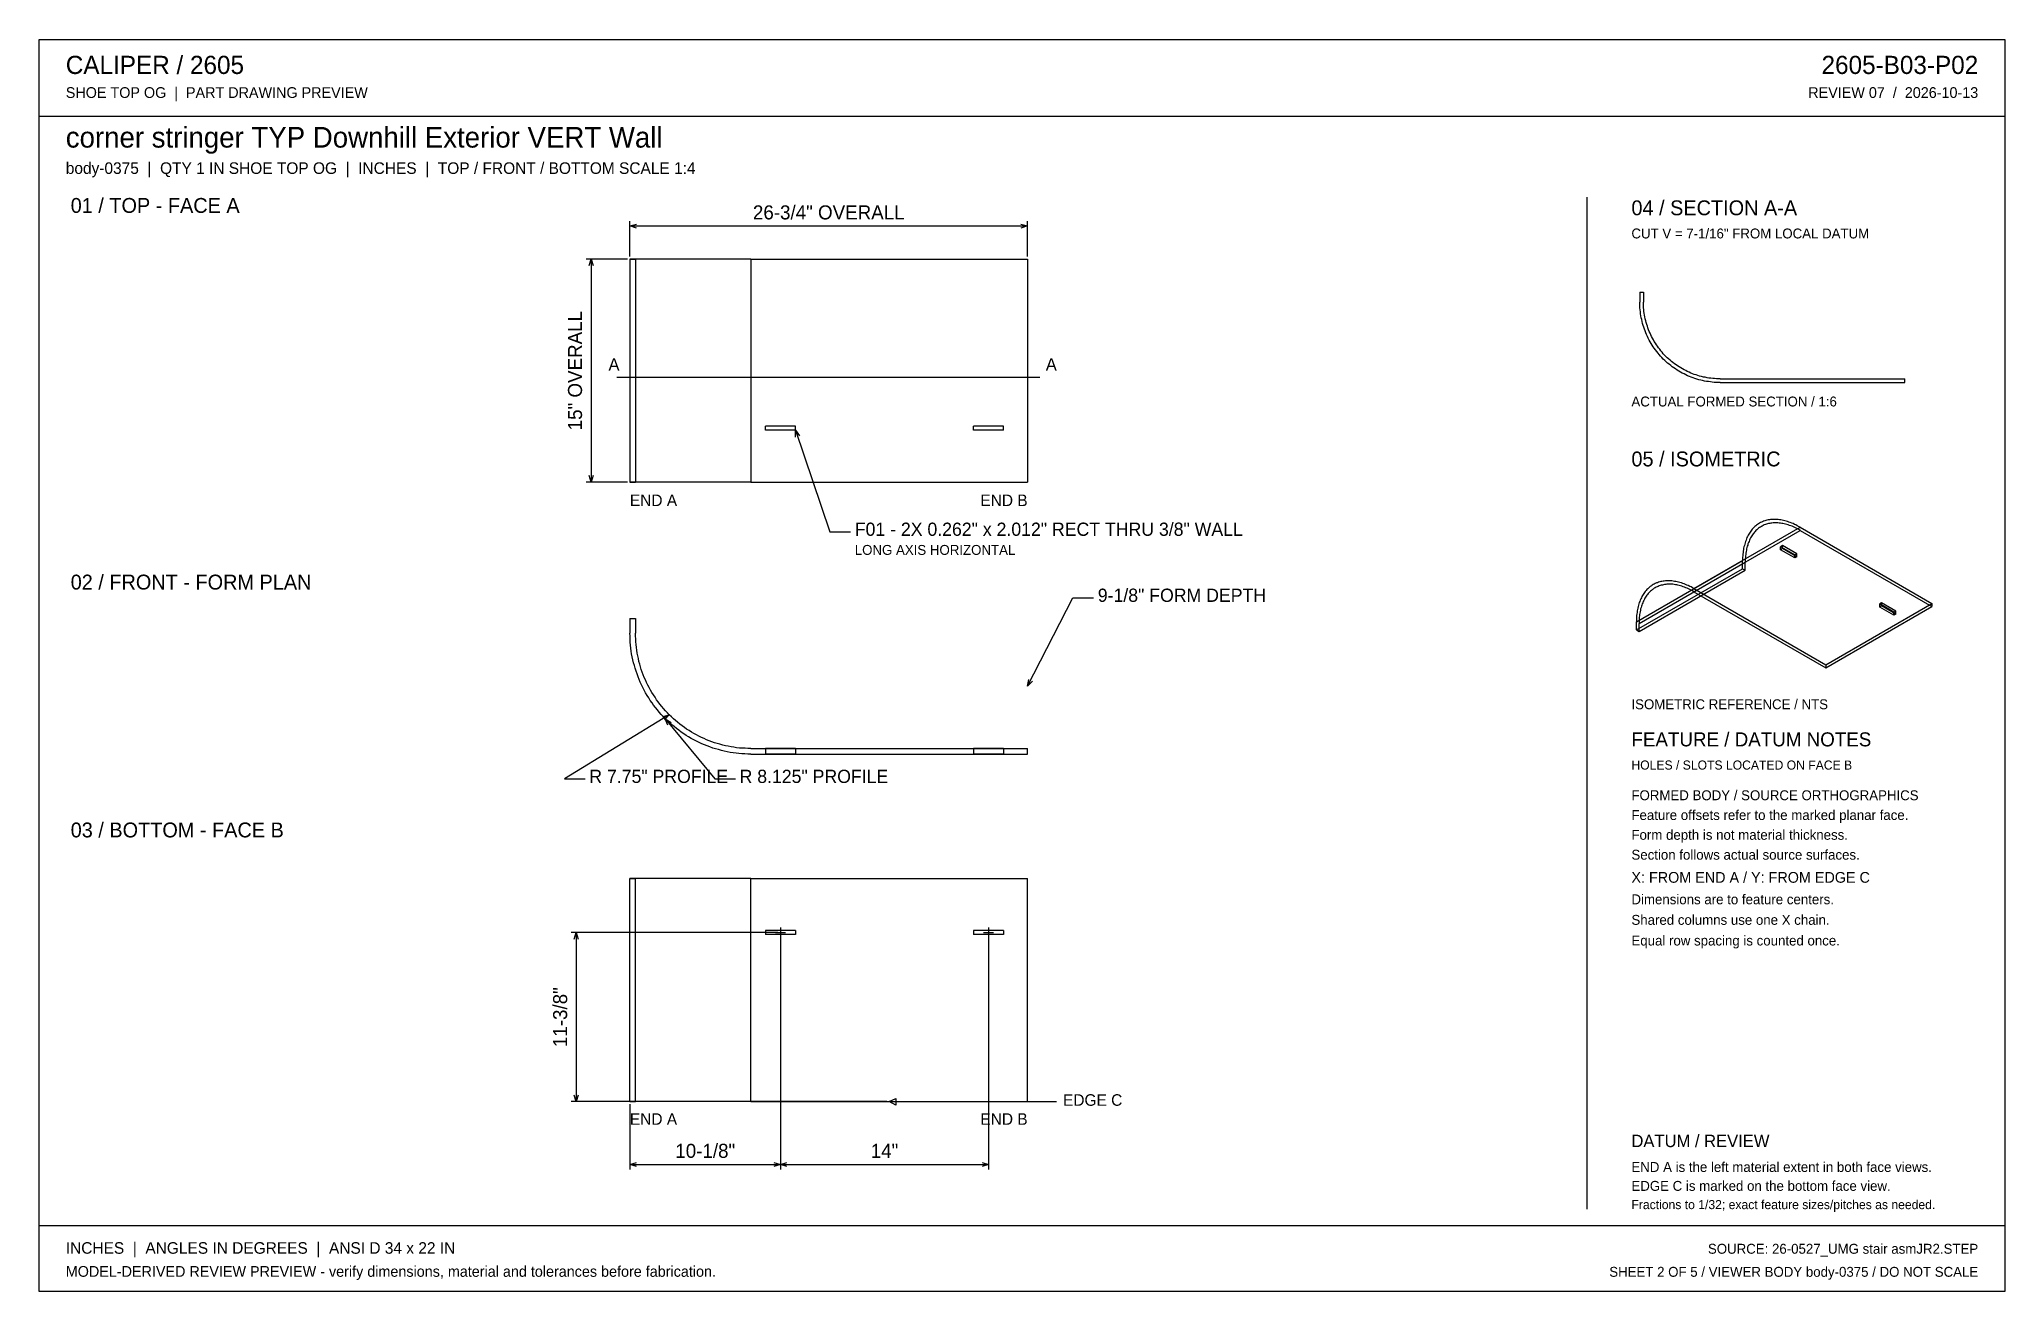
# Model space of a CAD drawing. Header units: inches. Extents: x 2 to 134, y 2 to 86.
import ezdxf
from ezdxf.enums import TextEntityAlignment as Align

# ---------------------------------------------------------------- set-up
doc = ezdxf.new("R2010")
doc.units = ezdxf.units.IN
doc.header["$MEASUREMENT"] = 0

msp = doc.modelspace()

# ---------------------------------------------------------------- texts
at = {"layer": 'ANNOTATION'}
for s, height, p in [('CALIPER / 2605', 1.2222, (3.67, 83.78)), ('SHOE TOP OG  |  PART DRAWING PREVIEW', 0.7222, (3.67, 82.17)), ('corner stringer TYP Downhill Exterior VERT Wall', 1.3889, (3.67, 78.83)), ('body-0375  |  QTY 1 IN SHOE TOP OG  |  INCHES  |  TOP / FRONT / BOTTOM SCALE 1:4', 0.7778, (3.67, 77.06)), ('01 / TOP - FACE A', 1, (4, 74.44)), ('04 / SECTION A-A', 1, (109, 74.28)), ('CUT V = 7-1/16" FROM LOCAL DATUM', 0.6667, (109, 72.72)), ('A', 0.833, (40.18, 63.83)), ('A', 0.833, (69.6, 63.83)), ('ACTUAL FORMED SECTION / 1:6', 0.6667, (109, 61.42)), ('05 / ISOMETRIC', 1, (109, 57.39)), ('END A', 0.778, (41.62, 54.72)), ('F01 - 2X 0.262" x 2.012" RECT THRU 3/8" WALL', 0.8889, (56.75, 52.72)), ('LONG AXIS HORIZONTAL', 0.6667, (56.75, 51.44)), ('02 / FRONT - FORM PLAN', 1, (4, 49.11)), ('9-1/8" FORM DEPTH', 0.8889, (73.1, 48.28)), ('ISOMETRIC REFERENCE / NTS', 0.6667, (109, 41.06)), ('FEATURE / DATUM NOTES', 0.9444, (109, 38.56)), ('HOLES / SLOTS LOCATED ON FACE B', 0.6111, (109, 37)), ('R 7.75" PROFILE', 0.8889, (38.89, 36.1)), ('R 8.125" PROFILE', 0.8889, (49, 36.1)), ('FORMED BODY / SOURCE ORTHOGRAPHICS', 0.6667, (109, 34.94)), ('03 / BOTTOM - FACE B', 1, (4, 32.44)), ('Feature offsets refer to the marked planar face.', 0.6667, (109, 33.61)), ('Form depth is not material thickness.', 0.6667, (109, 32.28)), ('Section follows actual source surfaces.', 0.6667, (109, 30.94)), ('X: FROM END A / Y: FROM EDGE C', 0.7222, (109, 29.39)), ('Dimensions are to feature centers.', 0.6667, (109, 27.94)), ('Shared columns use one X chain.', 0.6667, (109, 26.56)), ('Equal row spacing is counted once.', 0.6667, (109, 25.17)), ('EDGE C', 0.778, (70.76, 14.39)), ('END A', 0.778, (41.62, 13.11)), ('DATUM / REVIEW', 0.8333, (109, 11.61)), ('END A is the left material extent in both face views.', 0.6667, (109, 9.94)), ('EDGE C is marked on the bottom face view.', 0.6667, (109, 8.67)), ('Fractions to 1/32; exact feature sizes/pitches as needed.', 0.6111, (109, 7.44)), ('INCHES  |  ANGLES IN DEGREES  |  ANSI D 34 x 22 IN', 0.7778, (3.67, 4.44)), ('MODEL-DERIVED REVIEW PREVIEW - verify dimensions, material and tolerances before fabrication.', 0.7222, (3.67, 2.89))]:
    msp.add_text(s, height=height, dxfattribs=at).set_placement(p)
for s, height, p in [('2605-B03-P02', 1.2222, (132.33, 83.78)), ('REVIEW 07  /  2026-10-13', 0.7222, (132.33, 82.17)), ('END B', 0.778, (68.38, 54.72)), ('END B', 0.778, (68.38, 13.11)), ('SOURCE: 26-0527_UMG stair asmJR2.STEP', 0.6667, (132.33, 4.44)), ('SHEET 2 OF 5 / VIEWER BODY body-0375 / DO NOT SCALE', 0.6667, (132.33, 2.89))]:
    msp.add_text(s, height=height, dxfattribs=at).set_placement(p, align=Align.RIGHT)
for s, height, p in [('26-3/4" OVERALL', 0.9444, (55, 74)), ('10-1/8"', 0.944, (46.69, 10.89)), ('14"', 0.944, (58.75, 10.89))]:
    msp.add_text(s, height=height, dxfattribs=at).set_placement(p, align=Align.CENTER)
for s, height, p in [('15" OVERALL', 0.9444, (38.4, 63.83)), ('11-3/8"', 0.944, (37.4, 20.35))]:
    msp.add_text(s, height=height, rotation=90, dxfattribs=at).set_placement(p, align=Align.CENTER)

# ---------------------------------------------------------------- linework, layer by layer
at = {"layer": 'ANNOTATION'}
for p, q in [((41.62, 71.5), (41.62, 73.89)), ((41.62, 73.56), (42.07, 73.69)), ((41.62, 73.56), (68.38, 73.56)), ((42.07, 73.42), (41.62, 73.56)), ((67.93, 73.69), (68.38, 73.56)), ((68.38, 73.56), (67.93, 73.42)), ((68.38, 71.5), (68.38, 73.89)), ((41.46, 71.33), (38.68, 71.33)), ((38.87, 70.89), (39.01, 71.33)), ((39.01, 71.33), (39.01, 56.33)), ((39.01, 71.33), (39.15, 70.89)), ((40.74, 63.38), (69.21, 63.38)), ((52.76, 59.83), (55.08, 53)), ((52.77, 59.36), (52.76, 59.83)), ((52.76, 59.83), (53.03, 59.45)), ((41.46, 56.33), (38.68, 56.33)), ((39.01, 56.33), (38.87, 56.78)), ((39.15, 56.78), (39.01, 56.33)), ((55.08, 53), (56.47, 53)), ((68.38, 42.6), (71.43, 48.56)), ((71.43, 48.56), (72.82, 48.56)), ((68.38, 42.6), (68.45, 43.06)), ((68.7, 42.94), (68.38, 42.6)), ((44.27, 40.69), (37.22, 36.37)), ((43.82, 40.57), (44.27, 40.69)), ((44.27, 40.69), (43.96, 40.34)), ((44, 40.42), (47.34, 36.37)), ((44.18, 39.99), (44, 40.42)), ((44, 40.42), (44.39, 40.17)), ((37.22, 36.37), (38.61, 36.37)), ((47.34, 36.37), (48.73, 36.37)), ((51.58, 26.04), (37.68, 26.04)), ((37.87, 25.6), (38.01, 26.04)), ((38.01, 26.04), (38.01, 14.67)), ((38.01, 26.04), (38.15, 25.6)), ((51.42, 26.04), (52.08, 26.04)), ((51.75, 26.38), (51.75, 25.71)), ((51.75, 25.88), (51.75, 10.11)), ((51.75, 25.88), (51.75, 10.11)), ((65.42, 26.04), (66.08, 26.04)), ((65.75, 26.38), (65.75, 25.71)), ((65.75, 25.88), (65.75, 10.11)), ((58.9, 14.67), (37.68, 14.67)), ((38.01, 14.67), (37.87, 15.11)), ((38.15, 15.11), (38.01, 14.67)), ((59.06, 14.67), (59.51, 14.89)), ((59.06, 14.67), (70.32, 14.67)), ((59.51, 14.44), (59.06, 14.67)), ((59.51, 14.89), (59.51, 14.44)), ((41.62, 14.5), (41.62, 10.11)), ((41.62, 10.44), (42.07, 10.58)), ((51.31, 10.58), (51.75, 10.44)), ((51.75, 10.44), (52.19, 10.58)), ((65.31, 10.58), (65.75, 10.44)), ((41.62, 10.44), (51.75, 10.44)), ((42.07, 10.31), (41.62, 10.44)), ((51.75, 10.44), (51.31, 10.31)), ((51.75, 10.44), (65.75, 10.44)), ((52.19, 10.31), (51.75, 10.44)), ((65.75, 10.44), (65.31, 10.31))]:
    msp.add_line(p, q, dxfattribs=at)
at = {"layer": 'OUTLINE'}
for p, q in [((1.89, 86.11), (134.11, 86.11)), ((1.89, 1.89), (1.89, 86.11)), ((134.11, 86.11), (134.11, 1.89)), ((1.89, 80.94), (134.11, 80.94)), ((106, 75.5), (106, 7.44)), ((41.62, 71.33), (41.62, 56.33)), ((41.63, 71.33), (41.62, 71.33)), ((41.62, 71.33), (41.62, 56.33)), ((41.65, 71.33), (41.63, 71.33)), ((41.63, 71.33), (41.63, 71.33)), ((41.62, 71.33), (42, 71.33)), ((41.66, 71.33), (41.65, 71.33)), ((41.69, 71.33), (41.66, 71.33)), ((41.71, 71.33), (41.69, 71.33)), ((41.74, 71.33), (41.71, 71.33)), ((41.78, 71.33), (41.74, 71.33)), ((41.82, 71.33), (41.78, 71.33)), ((41.87, 71.33), (41.82, 71.33)), ((41.92, 71.33), (41.87, 71.33)), ((41.97, 71.33), (41.92, 71.33)), ((42.04, 71.33), (41.97, 71.33)), ((42, 71.33), (42, 56.33)), ((42, 71.33), (42, 56.33)), ((42.01, 71.33), (42, 71.33)), ((42, 71.33), (42, 71.33)), ((42.02, 71.33), (42.01, 71.33)), ((42.04, 71.33), (42.02, 71.33)), ((42.1, 71.33), (42.04, 71.33)), ((42.06, 71.33), (42.04, 71.33)), ((42.08, 71.33), (42.06, 71.33)), ((42.11, 71.33), (42.08, 71.33)), ((42.17, 71.33), (42.1, 71.33)), ((42.15, 71.33), (42.11, 71.33)), ((42.19, 71.33), (42.15, 71.33)), ((42.24, 71.33), (42.17, 71.33)), ((42.23, 71.33), (42.19, 71.33)), ((42.28, 71.33), (42.23, 71.33)), ((42.32, 71.33), (42.24, 71.33)), ((42.33, 71.33), (42.28, 71.33)), ((42.41, 71.33), (42.32, 71.33)), ((42.39, 71.33), (42.33, 71.33)), ((42.45, 71.33), (42.39, 71.33)), ((42.49, 71.33), (42.41, 71.33)), ((42.52, 71.33), (42.45, 71.33)), ((42.58, 71.33), (42.49, 71.33)), ((42.59, 71.33), (42.52, 71.33)), ((42.68, 71.33), (42.58, 71.33)), ((42.66, 71.33), (42.59, 71.33)), ((42.74, 71.33), (42.66, 71.33)), ((42.78, 71.33), (42.68, 71.33)), ((42.83, 71.33), (42.74, 71.33)), ((42.89, 71.33), (42.78, 71.33)), ((42.92, 71.33), (42.83, 71.33)), ((42.99, 71.33), (42.89, 71.33)), ((43.01, 71.33), (42.92, 71.33)), ((43.11, 71.33), (42.99, 71.33)), ((43.1, 71.33), (43.01, 71.33)), ((43.2, 71.33), (43.1, 71.33)), ((43.22, 71.33), (43.11, 71.33)), ((43.31, 71.33), (43.2, 71.33)), ((43.34, 71.33), (43.22, 71.33)), ((43.41, 71.33), (43.31, 71.33)), ((43.47, 71.33), (43.34, 71.33)), ((43.53, 71.33), (43.41, 71.33)), ((43.6, 71.33), (43.47, 71.33)), ((43.64, 71.33), (43.53, 71.33)), ((43.73, 71.33), (43.6, 71.33)), ((43.76, 71.33), (43.64, 71.33)), ((43.87, 71.33), (43.73, 71.33)), ((43.88, 71.33), (43.76, 71.33)), ((44, 71.33), (43.87, 71.33)), ((44.01, 71.33), (43.88, 71.33)), ((44.15, 71.33), (44, 71.33)), ((44.14, 71.33), (44.01, 71.33)), ((44.27, 71.33), (44.14, 71.33)), ((44.29, 71.33), (44.15, 71.33)), ((44.41, 71.33), (44.27, 71.33)), ((44.44, 71.33), (44.29, 71.33)), ((44.55, 71.33), (44.41, 71.33)), ((44.6, 71.33), (44.44, 71.33)), ((44.69, 71.33), (44.55, 71.33)), ((44.75, 71.33), (44.6, 71.33)), ((44.83, 71.33), (44.69, 71.33)), ((44.91, 71.33), (44.75, 71.33)), ((44.98, 71.33), (44.83, 71.33)), ((45.07, 71.33), (44.91, 71.33)), ((45.13, 71.33), (44.98, 71.33)), ((45.24, 71.33), (45.07, 71.33)), ((45.29, 71.33), (45.13, 71.33)), ((45.4, 71.33), (45.24, 71.33)), ((45.44, 71.33), (45.29, 71.33)), ((45.57, 71.33), (45.4, 71.33)), ((45.6, 71.33), (45.44, 71.33)), ((45.75, 71.33), (45.57, 71.33)), ((45.77, 71.33), (45.6, 71.33)), ((45.92, 71.33), (45.75, 71.33)), ((45.93, 71.33), (45.77, 71.33)), ((46.1, 71.33), (45.92, 71.33)), ((46.1, 71.33), (45.93, 71.33)), ((46.28, 71.33), (46.1, 71.33)), ((46.27, 71.33), (46.1, 71.33)), ((46.44, 71.33), (46.27, 71.33)), ((46.46, 71.33), (46.28, 71.33)), ((46.61, 71.33), (46.44, 71.33)), ((46.64, 71.33), (46.46, 71.33)), ((46.78, 71.33), (46.61, 71.33)), ((46.83, 71.33), (46.64, 71.33)), ((46.96, 71.33), (46.78, 71.33)), ((47.01, 71.33), (46.83, 71.33)), ((47.14, 71.33), (46.96, 71.33)), ((47.2, 71.33), (47.01, 71.33)), ((47.32, 71.33), (47.14, 71.33)), ((47.39, 71.33), (47.2, 71.33)), ((47.5, 71.33), (47.32, 71.33)), ((47.58, 71.33), (47.39, 71.33)), ((47.68, 71.33), (47.5, 71.33)), ((47.78, 71.33), (47.58, 71.33)), ((47.87, 71.33), (47.68, 71.33)), ((47.97, 71.33), (47.78, 71.33)), ((48.05, 71.33), (47.87, 71.33)), ((48.16, 71.33), (47.97, 71.33)), ((48.24, 71.33), (48.05, 71.33)), ((48.36, 71.33), (48.16, 71.33)), ((48.43, 71.33), (48.24, 71.33)), ((48.56, 71.33), (48.36, 71.33)), ((48.61, 71.33), (48.43, 71.33)), ((48.76, 71.33), (48.56, 71.33)), ((48.8, 71.33), (48.61, 71.33)), ((48.95, 71.33), (48.76, 71.33)), ((48.99, 71.33), (48.8, 71.33)), ((49.15, 71.33), (48.95, 71.33)), ((49.18, 71.33), (48.99, 71.33)), ((49.35, 71.33), (49.15, 71.33)), ((49.37, 71.33), (49.18, 71.33)), ((49.55, 71.33), (49.35, 71.33)), ((49.56, 71.33), (49.37, 71.33)), ((49.75, 71.33), (49.55, 71.33)), ((49.75, 71.33), (49.56, 71.33)), ((49.75, 71.33), (68.38, 71.33)), ((49.75, 71.33), (49.75, 56.33)), ((49.75, 71.33), (68.38, 71.33)), ((49.75, 71.33), (49.75, 56.33)), ((68.38, 71.33), (68.38, 56.33)), ((68.38, 71.33), (68.38, 56.33)), ((109.56, 69.11), (109.81, 69.11)), ((109.56, 69.11), (109.56, 68.44)), ((109.81, 69.11), (109.81, 68.44)), ((109.56, 68.31), (109.56, 68.44)), ((109.56, 68.18), (109.56, 68.31)), ((109.57, 68.05), (109.56, 68.18)), ((109.58, 67.91), (109.57, 68.05)), ((109.6, 67.78), (109.58, 67.91)), ((109.61, 67.65), (109.6, 67.78)), ((109.64, 67.52), (109.61, 67.65)), ((109.66, 67.39), (109.64, 67.52)), ((109.81, 68.32), (109.81, 68.44)), ((109.81, 68.19), (109.81, 68.32)), ((109.82, 68.06), (109.81, 68.19)), ((109.83, 67.94), (109.82, 68.06)), ((109.84, 67.81), (109.83, 67.94)), ((109.86, 67.69), (109.84, 67.81)), ((109.88, 67.56), (109.86, 67.69)), ((109.9, 67.44), (109.88, 67.56)), ((109.93, 67.31), (109.9, 67.44)), ((109.69, 67.26), (109.66, 67.39)), ((109.72, 67.13), (109.69, 67.26)), ((109.75, 67), (109.72, 67.13)), ((109.79, 66.87), (109.75, 67)), ((109.83, 66.75), (109.79, 66.87)), ((109.87, 66.62), (109.83, 66.75)), ((109.92, 66.5), (109.87, 66.62)), ((109.97, 66.37), (109.92, 66.5)), ((109.96, 67.19), (109.93, 67.31)), ((109.99, 67.07), (109.96, 67.19)), ((110.02, 66.25), (109.97, 66.37)), ((110.03, 66.94), (109.99, 67.07)), ((110.08, 66.13), (110.02, 66.25)), ((110.07, 66.82), (110.03, 66.94)), ((110.11, 66.7), (110.07, 66.82)), ((110.13, 66.01), (110.08, 66.13)), ((110.15, 66.58), (110.11, 66.7)), ((110.2, 66.47), (110.15, 66.58)), ((110.25, 66.35), (110.2, 66.47)), ((110.3, 66.24), (110.25, 66.35)), ((110.36, 66.12), (110.3, 66.24)), ((110.42, 66.01), (110.36, 66.12)), ((110.2, 65.89), (110.13, 66.01)), ((110.26, 65.77), (110.2, 65.89)), ((110.33, 65.66), (110.26, 65.77)), ((110.4, 65.55), (110.33, 65.66)), ((110.47, 65.44), (110.4, 65.55)), ((110.48, 65.9), (110.42, 66.01)), ((110.54, 65.33), (110.47, 65.44)), ((110.54, 65.79), (110.48, 65.9)), ((110.61, 65.68), (110.54, 65.79)), ((110.62, 65.22), (110.54, 65.33)), ((110.68, 65.57), (110.61, 65.68)), ((110.7, 65.11), (110.62, 65.22)), ((110.75, 65.47), (110.68, 65.57)), ((110.79, 65.01), (110.7, 65.11)), ((110.82, 65.37), (110.75, 65.47)), ((110.87, 64.91), (110.79, 65.01)), ((110.9, 65.27), (110.82, 65.37)), ((110.96, 64.81), (110.87, 64.91)), ((110.98, 65.17), (110.9, 65.27)), ((111.05, 64.71), (110.96, 64.81)), ((111.06, 65.07), (110.98, 65.17)), ((111.14, 64.97), (111.06, 65.07)), ((111.23, 64.88), (111.14, 64.97)), ((111.32, 64.79), (111.23, 64.88)), ((111.41, 64.7), (111.32, 64.79)), ((111.14, 64.61), (111.05, 64.71)), ((111.24, 64.52), (111.14, 64.61)), ((111.33, 64.43), (111.24, 64.52)), ((111.43, 64.34), (111.33, 64.43)), ((111.5, 64.62), (111.41, 64.7)), ((111.54, 64.26), (111.43, 64.34)), ((111.6, 64.53), (111.5, 64.62)), ((111.64, 64.17), (111.54, 64.26)), ((111.69, 64.45), (111.6, 64.53)), ((111.75, 64.09), (111.64, 64.17)), ((111.79, 64.37), (111.69, 64.45)), ((111.85, 64.02), (111.75, 64.09)), ((111.89, 64.29), (111.79, 64.37)), ((111.96, 63.94), (111.85, 64.02)), ((112, 64.22), (111.89, 64.29)), ((112.07, 63.87), (111.96, 63.94)), ((112.1, 64.15), (112, 64.22)), ((112.19, 63.8), (112.07, 63.87)), ((112.21, 64.08), (112.1, 64.15)), ((112.3, 63.73), (112.19, 63.8)), ((112.32, 64.01), (112.21, 64.08)), ((112.42, 63.67), (112.3, 63.73)), ((112.43, 63.95), (112.32, 64.01)), ((112.54, 63.61), (112.42, 63.67)), ((112.54, 63.89), (112.43, 63.95)), ((112.65, 63.83), (112.54, 63.89)), ((112.66, 63.55), (112.54, 63.61)), ((112.76, 63.77), (112.65, 63.83)), ((112.78, 63.49), (112.66, 63.55)), ((112.88, 63.72), (112.76, 63.77)), ((112.9, 63.44), (112.78, 63.49)), ((113, 63.67), (112.88, 63.72)), ((113.11, 63.62), (113, 63.67)), ((113.23, 63.58), (113.11, 63.62)), ((113.35, 63.54), (113.23, 63.58)), ((113.47, 63.5), (113.35, 63.54)), ((113.59, 63.46), (113.47, 63.5)), ((113.02, 63.39), (112.9, 63.44)), ((113.15, 63.34), (113.02, 63.39)), ((113.27, 63.3), (113.15, 63.34)), ((113.4, 63.26), (113.27, 63.3)), ((113.53, 63.22), (113.4, 63.26)), ((113.66, 63.19), (113.53, 63.22)), ((113.72, 63.43), (113.59, 63.46)), ((113.79, 63.16), (113.66, 63.19)), ((113.84, 63.4), (113.72, 63.43)), ((113.92, 63.13), (113.79, 63.16)), ((113.96, 63.38), (113.84, 63.4)), ((114.05, 63.11), (113.92, 63.13)), ((114.09, 63.35), (113.96, 63.38)), ((114.18, 63.09), (114.05, 63.11)), ((114.21, 63.33), (114.09, 63.35)), ((114.31, 63.07), (114.18, 63.09)), ((114.34, 63.32), (114.21, 63.33)), ((114.44, 63.05), (114.31, 63.07)), ((114.47, 63.3), (114.34, 63.32)), ((114.57, 63.04), (114.44, 63.05)), ((114.59, 63.29), (114.47, 63.3)), ((114.71, 63.03), (114.57, 63.04)), ((114.72, 63.28), (114.59, 63.29)), ((114.84, 63.03), (114.71, 63.03)), ((114.85, 63.28), (114.72, 63.28)), ((114.97, 63.03), (114.84, 63.03)), ((114.97, 63.28), (114.85, 63.28)), ((114.97, 63.28), (127.39, 63.28)), ((114.97, 63.03), (127.39, 63.03)), ((127.39, 63.03), (127.39, 63.28)), ((50.74, 59.83), (50.74, 60.09)), ((52.76, 60.09), (50.74, 60.09)), ((50.74, 59.83), (50.74, 60.09)), ((52.76, 60.09), (50.74, 60.09)), ((52.76, 59.83), (50.74, 59.83)), ((52.76, 59.83), (50.74, 59.83)), ((52.76, 59.83), (52.76, 60.09)), ((52.76, 59.83), (52.76, 60.09)), ((66.76, 60.09), (64.74, 60.09)), ((64.74, 59.83), (64.74, 60.09)), ((64.74, 59.83), (64.74, 60.09)), ((66.76, 60.09), (64.74, 60.09)), ((66.76, 59.83), (64.74, 59.83)), ((66.76, 59.83), (64.74, 59.83)), ((66.76, 59.83), (66.76, 60.09)), ((66.76, 59.83), (66.76, 60.09)), ((41.62, 56.33), (42, 56.33)), ((41.63, 56.33), (41.62, 56.33)), ((41.65, 56.33), (41.63, 56.33)), ((41.63, 56.33), (41.63, 56.33)), ((41.66, 56.33), (41.65, 56.33)), ((41.69, 56.33), (41.66, 56.33)), ((41.71, 56.33), (41.69, 56.33)), ((41.74, 56.33), (41.71, 56.33)), ((41.78, 56.33), (41.74, 56.33)), ((41.82, 56.33), (41.78, 56.33)), ((41.87, 56.33), (41.82, 56.33)), ((41.92, 56.33), (41.87, 56.33)), ((41.97, 56.33), (41.92, 56.33)), ((42.04, 56.33), (41.97, 56.33)), ((42.01, 56.33), (42, 56.33)), ((42, 56.33), (42, 56.33)), ((42.02, 56.33), (42.01, 56.33)), ((42.04, 56.33), (42.02, 56.33)), ((42.06, 56.33), (42.04, 56.33)), ((42.1, 56.33), (42.04, 56.33)), ((42.08, 56.33), (42.06, 56.33)), ((42.11, 56.33), (42.08, 56.33)), ((42.17, 56.33), (42.1, 56.33)), ((42.15, 56.33), (42.11, 56.33)), ((42.19, 56.33), (42.15, 56.33)), ((42.24, 56.33), (42.17, 56.33)), ((42.23, 56.33), (42.19, 56.33)), ((42.28, 56.33), (42.23, 56.33)), ((42.32, 56.33), (42.24, 56.33)), ((42.33, 56.33), (42.28, 56.33)), ((42.41, 56.33), (42.32, 56.33)), ((42.39, 56.33), (42.33, 56.33)), ((42.45, 56.33), (42.39, 56.33)), ((42.49, 56.33), (42.41, 56.33)), ((42.52, 56.33), (42.45, 56.33)), ((42.58, 56.33), (42.49, 56.33)), ((42.59, 56.33), (42.52, 56.33)), ((42.68, 56.33), (42.58, 56.33)), ((42.66, 56.33), (42.59, 56.33)), ((42.74, 56.33), (42.66, 56.33)), ((42.78, 56.33), (42.68, 56.33)), ((42.83, 56.33), (42.74, 56.33)), ((42.89, 56.33), (42.78, 56.33)), ((42.92, 56.33), (42.83, 56.33)), ((42.99, 56.33), (42.89, 56.33)), ((43.01, 56.33), (42.92, 56.33)), ((43.11, 56.33), (42.99, 56.33)), ((43.1, 56.33), (43.01, 56.33)), ((43.2, 56.33), (43.1, 56.33)), ((43.22, 56.33), (43.11, 56.33)), ((43.31, 56.33), (43.2, 56.33)), ((43.34, 56.33), (43.22, 56.33)), ((43.41, 56.33), (43.31, 56.33)), ((43.47, 56.33), (43.34, 56.33)), ((43.53, 56.33), (43.41, 56.33)), ((43.6, 56.33), (43.47, 56.33)), ((43.64, 56.33), (43.53, 56.33)), ((43.73, 56.33), (43.6, 56.33)), ((43.76, 56.33), (43.64, 56.33)), ((43.87, 56.33), (43.73, 56.33)), ((43.88, 56.33), (43.76, 56.33)), ((44, 56.33), (43.87, 56.33)), ((44.01, 56.33), (43.88, 56.33)), ((44.15, 56.33), (44, 56.33)), ((44.14, 56.33), (44.01, 56.33)), ((44.27, 56.33), (44.14, 56.33)), ((44.29, 56.33), (44.15, 56.33)), ((44.41, 56.33), (44.27, 56.33)), ((44.44, 56.33), (44.29, 56.33)), ((44.55, 56.33), (44.41, 56.33)), ((44.6, 56.33), (44.44, 56.33)), ((44.69, 56.33), (44.55, 56.33)), ((44.75, 56.33), (44.6, 56.33)), ((44.83, 56.33), (44.69, 56.33)), ((44.91, 56.33), (44.75, 56.33)), ((44.98, 56.33), (44.83, 56.33)), ((45.07, 56.33), (44.91, 56.33)), ((45.13, 56.33), (44.98, 56.33)), ((45.24, 56.33), (45.07, 56.33)), ((45.29, 56.33), (45.13, 56.33)), ((45.4, 56.33), (45.24, 56.33)), ((45.44, 56.33), (45.29, 56.33)), ((45.57, 56.33), (45.4, 56.33)), ((45.6, 56.33), (45.44, 56.33)), ((45.75, 56.33), (45.57, 56.33)), ((45.77, 56.33), (45.6, 56.33)), ((45.92, 56.33), (45.75, 56.33)), ((45.93, 56.33), (45.77, 56.33)), ((46.1, 56.33), (45.92, 56.33)), ((46.1, 56.33), (45.93, 56.33)), ((46.27, 56.33), (46.1, 56.33)), ((46.28, 56.33), (46.1, 56.33)), ((46.44, 56.33), (46.27, 56.33)), ((46.46, 56.33), (46.28, 56.33)), ((46.61, 56.33), (46.44, 56.33)), ((46.64, 56.33), (46.46, 56.33)), ((46.78, 56.33), (46.61, 56.33)), ((46.83, 56.33), (46.64, 56.33)), ((46.96, 56.33), (46.78, 56.33)), ((47.01, 56.33), (46.83, 56.33)), ((47.14, 56.33), (46.96, 56.33)), ((47.2, 56.33), (47.01, 56.33)), ((47.32, 56.33), (47.14, 56.33)), ((47.39, 56.33), (47.2, 56.33)), ((47.5, 56.33), (47.32, 56.33)), ((47.58, 56.33), (47.39, 56.33)), ((47.68, 56.33), (47.5, 56.33)), ((47.78, 56.33), (47.58, 56.33)), ((47.87, 56.33), (47.68, 56.33)), ((47.97, 56.33), (47.78, 56.33)), ((48.05, 56.33), (47.87, 56.33)), ((48.16, 56.33), (47.97, 56.33)), ((48.24, 56.33), (48.05, 56.33)), ((48.36, 56.33), (48.16, 56.33)), ((48.43, 56.33), (48.24, 56.33)), ((48.56, 56.33), (48.36, 56.33)), ((48.61, 56.33), (48.43, 56.33)), ((48.76, 56.33), (48.56, 56.33)), ((48.8, 56.33), (48.61, 56.33)), ((48.95, 56.33), (48.76, 56.33)), ((48.99, 56.33), (48.8, 56.33)), ((49.15, 56.33), (48.95, 56.33)), ((49.18, 56.33), (48.99, 56.33)), ((49.35, 56.33), (49.15, 56.33)), ((49.37, 56.33), (49.18, 56.33)), ((49.55, 56.33), (49.35, 56.33)), ((49.56, 56.33), (49.37, 56.33)), ((49.75, 56.33), (49.55, 56.33)), ((49.75, 56.33), (49.56, 56.33)), ((49.75, 56.33), (68.38, 56.33)), ((49.75, 56.33), (68.38, 56.33)), ((113.2, 49.17), (120.35, 53.3)), ((113.2, 48.96), (120.35, 53.09)), ((116.94, 52.91), (116.89, 52.83)), ((116.98, 52.97), (116.94, 52.91)), ((117.03, 53.04), (116.98, 52.97)), ((117.08, 53.11), (117.03, 53.04)), ((117.13, 53.17), (117.08, 53.11)), ((117.19, 53.23), (117.13, 53.17)), ((117.23, 52.91), (117.18, 52.85)), ((117.24, 53.28), (117.19, 53.23)), ((117.28, 52.97), (117.23, 52.91)), ((117.3, 53.34), (117.24, 53.28)), ((117.33, 53.02), (117.28, 52.97)), ((117.36, 53.39), (117.3, 53.34)), ((117.38, 53.08), (117.33, 53.02)), ((117.42, 53.44), (117.36, 53.39)), ((117.44, 53.13), (117.38, 53.08)), ((117.48, 53.48), (117.42, 53.44)), ((117.5, 53.18), (117.44, 53.13)), ((117.55, 53.53), (117.48, 53.48)), ((117.55, 53.23), (117.5, 53.18)), ((117.61, 53.57), (117.55, 53.53)), ((117.61, 53.27), (117.55, 53.23)), ((117.68, 53.61), (117.61, 53.57)), ((117.68, 53.31), (117.61, 53.27)), ((117.75, 53.64), (117.68, 53.61)), ((117.74, 53.35), (117.68, 53.31)), ((117.8, 53.38), (117.74, 53.35)), ((117.82, 53.67), (117.75, 53.64)), ((117.87, 53.42), (117.8, 53.38)), ((117.89, 53.7), (117.82, 53.67)), ((117.94, 53.45), (117.87, 53.42)), ((117.97, 53.73), (117.89, 53.7)), ((118.01, 53.48), (117.94, 53.45)), ((118.04, 53.75), (117.97, 53.73)), ((118.08, 53.5), (118.01, 53.48)), ((118.12, 53.77), (118.04, 53.75)), ((118.15, 53.52), (118.08, 53.5)), ((118.2, 53.79), (118.12, 53.77)), ((118.22, 53.54), (118.15, 53.52)), ((118.28, 53.8), (118.2, 53.79)), ((118.3, 53.56), (118.22, 53.54)), ((118.36, 53.81), (118.28, 53.8)), ((118.37, 53.57), (118.3, 53.56)), ((118.44, 53.82), (118.36, 53.81)), ((118.45, 53.58), (118.37, 53.57)), ((118.53, 53.82), (118.44, 53.82)), ((118.53, 53.59), (118.45, 53.58)), ((118.61, 53.82), (118.53, 53.82)), ((118.61, 53.59), (118.53, 53.59)), ((118.69, 53.82), (118.61, 53.82)), ((118.69, 53.59), (118.61, 53.59)), ((118.78, 53.82), (118.69, 53.82)), ((118.77, 53.59), (118.69, 53.59)), ((118.85, 53.59), (118.77, 53.59)), ((118.87, 53.81), (118.78, 53.82)), ((118.94, 53.58), (118.85, 53.59)), ((118.96, 53.8), (118.87, 53.81)), ((119.02, 53.57), (118.94, 53.58)), ((119.05, 53.79), (118.96, 53.8)), ((119.11, 53.56), (119.02, 53.57)), ((119.14, 53.77), (119.05, 53.79)), ((119.19, 53.54), (119.11, 53.56)), ((119.23, 53.75), (119.14, 53.77)), ((119.28, 53.53), (119.19, 53.54)), ((119.32, 53.73), (119.23, 53.75)), ((119.36, 53.5), (119.28, 53.53)), ((119.41, 53.71), (119.32, 53.73)), ((119.45, 53.48), (119.36, 53.5)), ((119.5, 53.68), (119.41, 53.71)), ((119.54, 53.45), (119.45, 53.48)), ((119.59, 53.65), (119.5, 53.68)), ((119.63, 53.42), (119.54, 53.45)), ((119.69, 53.61), (119.59, 53.65)), ((119.72, 53.39), (119.63, 53.42)), ((119.78, 53.58), (119.69, 53.61)), ((119.81, 53.36), (119.72, 53.39)), ((119.88, 53.54), (119.78, 53.58)), ((119.9, 53.32), (119.81, 53.36)), ((119.97, 53.49), (119.88, 53.54)), ((119.99, 53.28), (119.9, 53.32)), ((120.06, 53.45), (119.97, 53.49)), ((120.08, 53.24), (119.99, 53.28)), ((120.16, 53.4), (120.06, 53.45)), ((120.17, 53.19), (120.08, 53.24)), ((120.25, 53.35), (120.16, 53.4)), ((120.26, 53.14), (120.17, 53.19)), ((120.35, 53.3), (120.25, 53.35)), ((120.35, 53.09), (120.26, 53.14)), ((120.35, 53.3), (129.22, 48.17)), ((120.35, 53.09), (129.22, 47.97)), ((116.51, 51.59), (116.5, 51.49)), ((116.52, 51.69), (116.51, 51.59)), ((116.54, 51.79), (116.52, 51.69)), ((116.55, 51.89), (116.54, 51.79)), ((116.57, 51.99), (116.55, 51.89)), ((116.6, 52.08), (116.57, 51.99)), ((116.62, 52.17), (116.6, 52.08)), ((116.65, 52.26), (116.62, 52.17)), ((116.67, 52.35), (116.65, 52.26)), ((116.71, 52.44), (116.67, 52.35)), ((116.71, 51.66), (116.7, 51.56)), ((116.74, 52.52), (116.71, 52.44)), ((116.73, 51.75), (116.71, 51.66)), ((116.75, 51.84), (116.73, 51.75)), ((116.77, 52.6), (116.74, 52.52)), ((116.77, 51.93), (116.75, 51.84)), ((116.81, 52.68), (116.77, 52.6)), ((116.79, 52.02), (116.77, 51.93)), ((116.82, 52.1), (116.79, 52.02)), ((116.85, 52.76), (116.81, 52.68)), ((116.84, 52.19), (116.82, 52.1)), ((116.87, 52.27), (116.84, 52.19)), ((116.89, 52.83), (116.85, 52.76)), ((116.91, 52.35), (116.87, 52.27)), ((116.94, 52.43), (116.91, 52.35)), ((116.97, 52.5), (116.94, 52.43)), ((117.01, 52.58), (116.97, 52.5)), ((117.05, 52.65), (117.01, 52.58)), ((117.09, 52.72), (117.05, 52.65)), ((117.14, 52.78), (117.09, 52.72)), ((117.18, 52.85), (117.14, 52.78)), ((119.16, 52.06), (119.03, 51.99)), ((119.03, 51.78), (119.03, 51.99)), ((119.99, 51.44), (119.03, 51.99)), ((119.16, 51.86), (119.03, 51.78)), ((119.99, 51.23), (119.03, 51.78)), ((119.16, 51.86), (119.16, 52.06)), ((120.12, 51.51), (119.16, 52.06)), ((120.12, 51.3), (119.16, 51.86)), ((109.33, 46.94), (116.48, 51.06)), ((109.33, 46.39), (116.48, 50.51)), ((109.51, 46.83), (116.66, 50.96)), ((109.51, 46.28), (116.66, 50.41)), ((116.49, 51.38), (116.48, 51.28)), ((116.48, 51.28), (116.48, 51.17)), ((116.48, 51.17), (116.48, 51.06)), ((116.48, 50.51), (116.48, 51.06)), ((116.48, 50.51), (116.66, 50.41)), ((116.5, 51.49), (116.49, 51.38)), ((116.67, 51.27), (116.66, 51.17)), ((116.66, 51.17), (116.66, 51.06)), ((116.66, 51.06), (116.66, 50.96)), ((116.66, 50.41), (116.66, 50.96)), ((116.68, 51.37), (116.67, 51.27)), ((116.69, 51.46), (116.68, 51.37)), ((116.7, 51.56), (116.69, 51.46)), ((120.12, 51.51), (119.99, 51.44)), ((119.99, 51.23), (119.99, 51.44)), ((120.12, 51.3), (119.99, 51.23)), ((120.12, 51.3), (120.12, 51.51)), ((109.93, 48.98), (109.88, 48.92)), ((109.99, 49.04), (109.93, 48.98)), ((110.04, 49.1), (109.99, 49.04)), ((110.1, 49.16), (110.04, 49.1)), ((110.15, 49.21), (110.1, 49.16)), ((110.21, 49.26), (110.15, 49.21)), ((110.24, 48.95), (110.19, 48.9)), ((110.27, 49.31), (110.21, 49.26)), ((110.29, 49.01), (110.24, 48.95)), ((110.34, 49.36), (110.27, 49.31)), ((110.35, 49.05), (110.29, 49.01)), ((110.4, 49.4), (110.34, 49.36)), ((110.41, 49.1), (110.35, 49.05)), ((110.47, 49.44), (110.4, 49.4)), ((110.47, 49.14), (110.41, 49.1)), ((110.53, 49.48), (110.47, 49.44)), ((110.53, 49.19), (110.47, 49.14)), ((110.6, 49.51), (110.53, 49.48)), ((110.59, 49.22), (110.53, 49.19)), ((110.66, 49.26), (110.59, 49.22)), ((110.68, 49.55), (110.6, 49.51)), ((110.72, 49.29), (110.66, 49.26)), ((110.75, 49.57), (110.68, 49.55)), ((110.79, 49.32), (110.72, 49.29)), ((110.82, 49.6), (110.75, 49.57)), ((110.86, 49.35), (110.79, 49.32)), ((110.9, 49.62), (110.82, 49.6)), ((110.93, 49.37), (110.86, 49.35)), ((110.98, 49.64), (110.9, 49.62)), ((111, 49.4), (110.93, 49.37)), ((111.05, 49.66), (110.98, 49.64)), ((111.08, 49.41), (111, 49.4)), ((111.13, 49.67), (111.05, 49.66)), ((111.15, 49.43), (111.08, 49.41)), ((111.21, 49.68), (111.13, 49.67)), ((111.23, 49.44), (111.15, 49.43)), ((111.3, 49.69), (111.21, 49.68)), ((111.31, 49.45), (111.23, 49.44)), ((111.38, 49.7), (111.3, 49.69)), ((111.38, 49.46), (111.31, 49.45)), ((111.46, 49.7), (111.38, 49.7)), ((111.46, 49.47), (111.38, 49.46)), ((111.55, 49.7), (111.46, 49.7)), ((111.54, 49.47), (111.46, 49.47)), ((111.63, 49.47), (111.54, 49.47)), ((111.64, 49.69), (111.55, 49.7)), ((111.71, 49.46), (111.63, 49.47)), ((111.72, 49.69), (111.64, 49.69)), ((111.79, 49.46), (111.71, 49.46)), ((111.81, 49.68), (111.72, 49.69)), ((111.88, 49.45), (111.79, 49.46)), ((111.9, 49.66), (111.81, 49.68)), ((111.96, 49.43), (111.88, 49.45)), ((111.99, 49.65), (111.9, 49.66)), ((112.05, 49.42), (111.96, 49.43)), ((112.08, 49.63), (111.99, 49.65)), ((112.13, 49.4), (112.05, 49.42)), ((112.17, 49.61), (112.08, 49.63)), ((112.22, 49.38), (112.13, 49.4)), ((112.26, 49.58), (112.17, 49.61)), ((112.31, 49.36), (112.22, 49.38)), ((112.36, 49.55), (112.26, 49.58)), ((112.4, 49.33), (112.31, 49.36)), ((112.45, 49.52), (112.36, 49.55)), ((112.48, 49.3), (112.4, 49.33)), ((112.54, 49.49), (112.45, 49.52)), ((112.57, 49.27), (112.48, 49.3)), ((112.64, 49.45), (112.54, 49.49)), ((112.66, 49.23), (112.57, 49.27)), ((112.73, 49.41), (112.64, 49.45)), ((112.75, 49.19), (112.66, 49.23)), ((112.82, 49.37), (112.73, 49.41)), ((112.84, 49.15), (112.75, 49.19)), ((112.92, 49.32), (112.82, 49.37)), ((112.93, 49.11), (112.84, 49.15)), ((113.01, 49.28), (112.92, 49.32)), ((113.02, 49.06), (112.93, 49.11)), ((113.11, 49.22), (113.01, 49.28)), ((113.11, 49.02), (113.02, 49.06)), ((113.2, 49.17), (113.11, 49.22)), ((113.2, 48.96), (113.11, 49.02)), ((113.2, 49.17), (122.08, 44.05)), ((113.2, 48.96), (122.08, 43.84)), ((109.39, 47.67), (109.38, 47.57)), ((109.41, 47.77), (109.39, 47.67)), ((109.43, 47.86), (109.41, 47.77)), ((109.45, 47.96), (109.43, 47.86)), ((109.47, 48.05), (109.45, 47.96)), ((109.5, 48.14), (109.47, 48.05)), ((109.53, 48.23), (109.5, 48.14)), ((109.56, 48.31), (109.53, 48.23)), ((109.59, 48.4), (109.56, 48.31)), ((109.58, 47.62), (109.57, 47.53)), ((109.6, 47.72), (109.58, 47.62)), ((109.63, 48.48), (109.59, 48.4)), ((109.62, 47.81), (109.6, 47.72)), ((109.65, 47.89), (109.62, 47.81)), ((109.67, 48.56), (109.63, 48.48)), ((109.67, 47.98), (109.65, 47.89)), ((109.7, 48.63), (109.67, 48.56)), ((109.7, 48.06), (109.67, 47.98)), ((109.75, 48.71), (109.7, 48.63)), ((109.73, 48.14), (109.7, 48.06)), ((109.76, 48.22), (109.73, 48.14)), ((109.79, 48.78), (109.75, 48.71)), ((109.79, 48.3), (109.76, 48.22)), ((109.84, 48.85), (109.79, 48.78)), ((109.83, 48.38), (109.79, 48.3)), ((109.87, 48.45), (109.83, 48.38)), ((109.88, 48.92), (109.84, 48.85)), ((109.91, 48.52), (109.87, 48.45)), ((109.95, 48.59), (109.91, 48.52)), ((109.99, 48.66), (109.95, 48.59)), ((110.04, 48.72), (109.99, 48.66)), ((110.08, 48.78), (110.04, 48.72)), ((110.13, 48.84), (110.08, 48.78)), ((110.19, 48.9), (110.13, 48.84)), ((122.08, 44.05), (129.22, 48.17)), ((122.08, 43.84), (129.22, 47.97)), ((125.83, 48.21), (125.7, 48.14)), ((126.66, 47.59), (125.7, 48.14)), ((125.7, 47.93), (125.7, 48.14)), ((125.83, 48.01), (125.7, 47.93)), ((126.66, 47.38), (125.7, 47.93)), ((125.83, 48.01), (125.83, 48.21)), ((126.79, 47.66), (125.83, 48.21)), ((126.79, 47.45), (125.83, 48.01)), ((126.79, 47.66), (126.66, 47.59)), ((126.79, 47.45), (126.79, 47.66)), ((129.22, 48.17), (129.22, 47.97)), ((41.62, 47.17), (42, 47.17)), ((41.62, 47.17), (41.62, 46.17)), ((41.62, 47.17), (42, 47.17)), ((41.62, 47.17), (41.62, 46.17)), ((42, 47.17), (42, 46.17)), ((42, 47.17), (42, 46.17)), ((109.34, 47.15), (109.33, 47.05)), ((109.33, 47.05), (109.33, 46.94)), ((109.33, 46.39), (109.33, 46.94)), ((109.33, 46.39), (109.51, 46.28)), ((109.35, 47.36), (109.34, 47.26)), ((109.34, 47.26), (109.34, 47.15)), ((109.36, 47.47), (109.35, 47.36)), ((109.38, 47.57), (109.36, 47.47)), ((109.52, 47.04), (109.51, 46.94)), ((109.51, 46.94), (109.51, 46.83)), ((109.51, 46.28), (109.51, 46.83)), ((109.53, 47.24), (109.52, 47.14)), ((109.52, 47.14), (109.52, 47.04)), ((109.54, 47.34), (109.53, 47.24)), ((109.55, 47.44), (109.54, 47.34)), ((109.57, 47.53), (109.55, 47.44)), ((126.66, 47.38), (126.66, 47.59)), ((126.79, 47.45), (126.66, 47.38)), ((41.63, 45.97), (41.62, 46.17)), ((41.63, 45.97), (41.62, 46.17)), ((41.63, 45.77), (41.63, 45.97)), ((41.63, 45.77), (41.63, 45.97)), ((41.65, 45.57), (41.63, 45.77)), ((41.65, 45.57), (41.63, 45.77)), ((41.66, 45.37), (41.65, 45.57)), ((41.66, 45.37), (41.65, 45.57)), ((41.69, 45.17), (41.66, 45.37)), ((41.69, 45.17), (41.66, 45.37)), ((41.71, 44.97), (41.69, 45.17)), ((41.71, 44.97), (41.69, 45.17)), ((41.74, 44.78), (41.71, 44.97)), ((41.74, 44.78), (41.71, 44.97)), ((42, 45.98), (42, 46.17)), ((42, 45.98), (42, 46.17)), ((42.01, 45.79), (42, 45.98)), ((42.01, 45.79), (42, 45.98)), ((42.02, 45.6), (42.01, 45.79)), ((42.02, 45.6), (42.01, 45.79)), ((42.04, 45.41), (42.02, 45.6)), ((42.04, 45.41), (42.02, 45.6)), ((42.06, 45.22), (42.04, 45.41)), ((42.06, 45.22), (42.04, 45.41)), ((42.08, 45.03), (42.06, 45.22)), ((42.08, 45.03), (42.06, 45.22)), ((42.11, 44.84), (42.08, 45.03)), ((42.11, 44.84), (42.08, 45.03)), ((41.78, 44.58), (41.74, 44.78)), ((41.78, 44.58), (41.74, 44.78)), ((41.82, 44.39), (41.78, 44.58)), ((41.82, 44.39), (41.78, 44.58)), ((41.87, 44.19), (41.82, 44.39)), ((41.87, 44.19), (41.82, 44.39)), ((41.92, 44), (41.87, 44.19)), ((41.92, 44), (41.87, 44.19)), ((41.97, 43.81), (41.92, 44)), ((41.97, 43.81), (41.92, 44)), ((42.04, 43.62), (41.97, 43.81)), ((42.04, 43.62), (41.97, 43.81)), ((42.15, 44.65), (42.11, 44.84)), ((42.15, 44.65), (42.11, 44.84)), ((42.19, 44.47), (42.15, 44.65)), ((42.19, 44.47), (42.15, 44.65)), ((42.23, 44.28), (42.19, 44.47)), ((42.23, 44.28), (42.19, 44.47)), ((42.28, 44.1), (42.23, 44.28)), ((42.28, 44.1), (42.23, 44.28)), ((42.33, 43.92), (42.28, 44.1)), ((42.33, 43.92), (42.28, 44.1)), ((42.39, 43.74), (42.33, 43.92)), ((42.39, 43.74), (42.33, 43.92)), ((42.45, 43.56), (42.39, 43.74)), ((42.45, 43.56), (42.39, 43.74)), ((122.08, 44.05), (122.08, 43.84)), ((42.1, 43.43), (42.04, 43.62)), ((42.1, 43.43), (42.04, 43.62)), ((42.17, 43.24), (42.1, 43.43)), ((42.17, 43.24), (42.1, 43.43)), ((42.24, 43.06), (42.17, 43.24)), ((42.24, 43.06), (42.17, 43.24)), ((42.32, 42.87), (42.24, 43.06)), ((42.32, 42.87), (42.24, 43.06)), ((42.41, 42.69), (42.32, 42.87)), ((42.41, 42.69), (42.32, 42.87)), ((42.49, 42.51), (42.41, 42.69)), ((42.49, 42.51), (42.41, 42.69)), ((42.52, 43.38), (42.45, 43.56)), ((42.52, 43.38), (42.45, 43.56)), ((42.58, 42.34), (42.49, 42.51)), ((42.58, 42.34), (42.49, 42.51)), ((42.59, 43.2), (42.52, 43.38)), ((42.59, 43.2), (42.52, 43.38)), ((42.68, 42.16), (42.58, 42.34)), ((42.68, 42.16), (42.58, 42.34)), ((42.66, 43.03), (42.59, 43.2)), ((42.66, 43.03), (42.59, 43.2)), ((42.74, 42.85), (42.66, 43.03)), ((42.74, 42.85), (42.66, 43.03)), ((42.83, 42.68), (42.74, 42.85)), ((42.83, 42.68), (42.74, 42.85)), ((42.92, 42.51), (42.83, 42.68)), ((42.92, 42.51), (42.83, 42.68)), ((43.01, 42.35), (42.92, 42.51)), ((43.01, 42.35), (42.92, 42.51)), ((43.1, 42.18), (43.01, 42.35)), ((43.1, 42.18), (43.01, 42.35)), ((42.78, 41.99), (42.68, 42.16)), ((42.78, 41.99), (42.68, 42.16)), ((42.89, 41.82), (42.78, 41.99)), ((42.89, 41.82), (42.78, 41.99)), ((42.99, 41.65), (42.89, 41.82)), ((42.99, 41.65), (42.89, 41.82)), ((43.11, 41.49), (42.99, 41.65)), ((43.11, 41.49), (42.99, 41.65)), ((43.2, 42.02), (43.1, 42.18)), ((43.2, 42.02), (43.1, 42.18)), ((43.22, 41.33), (43.11, 41.49)), ((43.22, 41.33), (43.11, 41.49)), ((43.31, 41.86), (43.2, 42.02)), ((43.31, 41.86), (43.2, 42.02)), ((43.34, 41.17), (43.22, 41.33)), ((43.34, 41.17), (43.22, 41.33)), ((43.41, 41.7), (43.31, 41.86)), ((43.41, 41.7), (43.31, 41.86)), ((43.47, 41.01), (43.34, 41.17)), ((43.47, 41.01), (43.34, 41.17)), ((43.53, 41.55), (43.41, 41.7)), ((43.53, 41.55), (43.41, 41.7)), ((43.6, 40.86), (43.47, 41.01)), ((43.6, 40.86), (43.47, 41.01)), ((43.64, 41.4), (43.53, 41.55)), ((43.64, 41.4), (43.53, 41.55)), ((43.76, 41.25), (43.64, 41.4)), ((43.76, 41.25), (43.64, 41.4)), ((43.88, 41.1), (43.76, 41.25)), ((43.88, 41.1), (43.76, 41.25)), ((44.01, 40.96), (43.88, 41.1)), ((44.01, 40.96), (43.88, 41.1)), ((43.73, 40.71), (43.6, 40.86)), ((43.73, 40.71), (43.6, 40.86)), ((43.87, 40.56), (43.73, 40.71)), ((43.87, 40.56), (43.73, 40.71)), ((44, 40.42), (43.87, 40.56)), ((44, 40.42), (43.87, 40.56)), ((44.15, 40.28), (44, 40.42)), ((44.15, 40.28), (44, 40.42)), ((44.14, 40.82), (44.01, 40.96)), ((44.14, 40.82), (44.01, 40.96)), ((44.27, 40.69), (44.14, 40.82)), ((44.27, 40.69), (44.14, 40.82)), ((44.29, 40.15), (44.15, 40.28)), ((44.29, 40.15), (44.15, 40.28)), ((44.41, 40.55), (44.27, 40.69)), ((44.41, 40.55), (44.27, 40.69)), ((44.44, 40.01), (44.29, 40.15)), ((44.44, 40.01), (44.29, 40.15)), ((44.55, 40.42), (44.41, 40.55)), ((44.55, 40.42), (44.41, 40.55)), ((44.6, 39.89), (44.44, 40.01)), ((44.6, 39.89), (44.44, 40.01)), ((44.69, 40.3), (44.55, 40.42)), ((44.69, 40.3), (44.55, 40.42)), ((44.75, 39.76), (44.6, 39.89)), ((44.75, 39.76), (44.6, 39.89)), ((44.83, 40.18), (44.69, 40.3)), ((44.83, 40.18), (44.69, 40.3)), ((44.91, 39.64), (44.75, 39.76)), ((44.91, 39.64), (44.75, 39.76)), ((44.98, 40.06), (44.83, 40.18)), ((44.98, 40.06), (44.83, 40.18)), ((45.13, 39.94), (44.98, 40.06)), ((45.13, 39.94), (44.98, 40.06)), ((45.29, 39.83), (45.13, 39.94)), ((45.29, 39.83), (45.13, 39.94)), ((45.44, 39.72), (45.29, 39.83)), ((45.44, 39.72), (45.29, 39.83)), ((45.6, 39.62), (45.44, 39.72)), ((45.6, 39.62), (45.44, 39.72)), ((45.07, 39.52), (44.91, 39.64)), ((45.07, 39.52), (44.91, 39.64)), ((45.24, 39.41), (45.07, 39.52)), ((45.24, 39.41), (45.07, 39.52)), ((45.4, 39.3), (45.24, 39.41)), ((45.4, 39.3), (45.24, 39.41)), ((45.57, 39.2), (45.4, 39.3)), ((45.57, 39.2), (45.4, 39.3)), ((45.75, 39.1), (45.57, 39.2)), ((45.75, 39.1), (45.57, 39.2)), ((45.77, 39.52), (45.6, 39.62)), ((45.77, 39.52), (45.6, 39.62)), ((45.92, 39), (45.75, 39.1)), ((45.92, 39), (45.75, 39.1)), ((45.93, 39.42), (45.77, 39.52)), ((45.93, 39.42), (45.77, 39.52)), ((46.1, 38.91), (45.92, 39)), ((46.1, 38.91), (45.92, 39)), ((46.1, 39.33), (45.93, 39.42)), ((46.1, 39.33), (45.93, 39.42)), ((46.27, 39.24), (46.1, 39.33)), ((46.27, 39.24), (46.1, 39.33)), ((46.28, 38.82), (46.1, 38.91)), ((46.28, 38.82), (46.1, 38.91)), ((46.44, 39.16), (46.27, 39.24)), ((46.44, 39.16), (46.27, 39.24)), ((46.46, 38.74), (46.28, 38.82)), ((46.46, 38.74), (46.28, 38.82)), ((46.61, 39.08), (46.44, 39.16)), ((46.61, 39.08), (46.44, 39.16)), ((46.64, 38.66), (46.46, 38.74)), ((46.64, 38.66), (46.46, 38.74)), ((46.78, 39.01), (46.61, 39.08)), ((46.78, 39.01), (46.61, 39.08)), ((46.83, 38.59), (46.64, 38.66)), ((46.83, 38.59), (46.64, 38.66)), ((46.96, 38.94), (46.78, 39.01)), ((46.96, 38.94), (46.78, 39.01)), ((47.01, 38.52), (46.83, 38.59)), ((47.01, 38.52), (46.83, 38.59)), ((47.14, 38.87), (46.96, 38.94)), ((47.14, 38.87), (46.96, 38.94)), ((47.2, 38.45), (47.01, 38.52)), ((47.2, 38.45), (47.01, 38.52)), ((47.32, 38.81), (47.14, 38.87)), ((47.32, 38.81), (47.14, 38.87)), ((47.39, 38.39), (47.2, 38.45)), ((47.39, 38.39), (47.2, 38.45)), ((47.5, 38.75), (47.32, 38.81)), ((47.5, 38.75), (47.32, 38.81)), ((47.58, 38.34), (47.39, 38.39)), ((47.58, 38.34), (47.39, 38.39)), ((47.68, 38.7), (47.5, 38.75)), ((47.68, 38.7), (47.5, 38.75)), ((47.87, 38.65), (47.68, 38.7)), ((47.87, 38.65), (47.68, 38.7)), ((48.05, 38.6), (47.87, 38.65)), ((48.05, 38.6), (47.87, 38.65)), ((48.24, 38.57), (48.05, 38.6)), ((48.24, 38.57), (48.05, 38.6)), ((48.43, 38.53), (48.24, 38.57)), ((48.43, 38.53), (48.24, 38.57)), ((48.61, 38.5), (48.43, 38.53)), ((48.61, 38.5), (48.43, 38.53)), ((48.8, 38.47), (48.61, 38.5)), ((48.8, 38.47), (48.61, 38.5)), ((48.99, 38.45), (48.8, 38.47)), ((48.99, 38.45), (48.8, 38.47)), ((49.18, 38.44), (48.99, 38.45)), ((49.18, 38.44), (48.99, 38.45)), ((49.37, 38.43), (49.18, 38.44)), ((49.37, 38.43), (49.18, 38.44)), ((49.56, 38.42), (49.37, 38.43)), ((49.56, 38.42), (49.37, 38.43)), ((49.75, 38.42), (49.56, 38.42)), ((49.75, 38.42), (49.56, 38.42)), ((49.75, 38.42), (68.38, 38.42)), ((49.75, 38.42), (68.38, 38.42)), ((50.74, 38.42), (50.74, 38.04)), ((50.74, 38.42), (50.74, 38.04)), ((52.76, 38.42), (50.74, 38.42)), ((52.76, 38.42), (50.74, 38.42)), ((52.76, 38.42), (52.76, 38.04)), ((52.76, 38.42), (52.76, 38.04)), ((64.74, 38.42), (64.74, 38.04)), ((64.74, 38.42), (64.74, 38.04)), ((66.76, 38.42), (64.74, 38.42)), ((66.76, 38.42), (64.74, 38.42)), ((66.76, 38.42), (66.76, 38.04)), ((66.76, 38.42), (66.76, 38.04)), ((68.38, 38.04), (68.38, 38.42)), ((68.38, 38.04), (68.38, 38.42)), ((47.78, 38.29), (47.58, 38.34)), ((47.78, 38.29), (47.58, 38.34)), ((47.97, 38.24), (47.78, 38.29)), ((47.97, 38.24), (47.78, 38.29)), ((48.16, 38.2), (47.97, 38.24)), ((48.16, 38.2), (47.97, 38.24)), ((48.36, 38.16), (48.16, 38.2)), ((48.36, 38.16), (48.16, 38.2)), ((48.56, 38.13), (48.36, 38.16)), ((48.56, 38.13), (48.36, 38.16)), ((48.76, 38.1), (48.56, 38.13)), ((48.76, 38.1), (48.56, 38.13)), ((48.95, 38.08), (48.76, 38.1)), ((48.95, 38.08), (48.76, 38.1)), ((49.15, 38.06), (48.95, 38.08)), ((49.15, 38.06), (48.95, 38.08)), ((49.35, 38.05), (49.15, 38.06)), ((49.35, 38.05), (49.15, 38.06)), ((49.55, 38.04), (49.35, 38.05)), ((49.55, 38.04), (49.35, 38.05)), ((49.75, 38.04), (49.55, 38.04)), ((49.75, 38.04), (49.55, 38.04)), ((49.75, 38.04), (68.38, 38.04)), ((49.75, 38.04), (68.38, 38.04)), ((52.76, 38.04), (50.74, 38.04)), ((52.76, 38.04), (50.74, 38.04)), ((66.76, 38.04), (64.74, 38.04)), ((66.76, 38.04), (64.74, 38.04)), ((41.62, 14.67), (41.62, 29.67)), ((41.62, 29.67), (42, 29.67)), ((41.63, 29.67), (41.62, 29.67)), ((41.62, 14.67), (41.62, 29.67)), ((41.65, 29.67), (41.63, 29.67)), ((41.63, 29.67), (41.63, 29.67)), ((41.66, 29.67), (41.65, 29.67)), ((41.69, 29.67), (41.66, 29.67)), ((41.71, 29.67), (41.69, 29.67)), ((41.74, 29.67), (41.71, 29.67)), ((41.78, 29.67), (41.74, 29.67)), ((41.82, 29.67), (41.78, 29.67)), ((41.87, 29.67), (41.82, 29.67)), ((41.92, 29.67), (41.87, 29.67)), ((41.97, 29.67), (41.92, 29.67)), ((42.04, 29.67), (41.97, 29.67)), ((42.01, 29.67), (42, 29.67)), ((42, 29.67), (42, 29.67)), ((42, 14.67), (42, 29.67)), ((42, 14.67), (42, 29.67)), ((42.02, 29.67), (42.01, 29.67)), ((42.04, 29.67), (42.02, 29.67)), ((42.06, 29.67), (42.04, 29.67)), ((42.1, 29.67), (42.04, 29.67)), ((42.08, 29.67), (42.06, 29.67)), ((42.11, 29.67), (42.08, 29.67)), ((42.17, 29.67), (42.1, 29.67)), ((42.15, 29.67), (42.11, 29.67)), ((42.19, 29.67), (42.15, 29.67)), ((42.24, 29.67), (42.17, 29.67)), ((42.23, 29.67), (42.19, 29.67)), ((42.28, 29.67), (42.23, 29.67)), ((42.32, 29.67), (42.24, 29.67)), ((42.33, 29.67), (42.28, 29.67)), ((42.41, 29.67), (42.32, 29.67)), ((42.39, 29.67), (42.33, 29.67)), ((42.45, 29.67), (42.39, 29.67)), ((42.49, 29.67), (42.41, 29.67)), ((42.52, 29.67), (42.45, 29.67)), ((42.58, 29.67), (42.49, 29.67)), ((42.59, 29.67), (42.52, 29.67)), ((42.68, 29.67), (42.58, 29.67)), ((42.66, 29.67), (42.59, 29.67)), ((42.74, 29.67), (42.66, 29.67)), ((42.78, 29.67), (42.68, 29.67)), ((42.83, 29.67), (42.74, 29.67)), ((42.89, 29.67), (42.78, 29.67)), ((42.92, 29.67), (42.83, 29.67)), ((42.99, 29.67), (42.89, 29.67)), ((43.01, 29.67), (42.92, 29.67)), ((43.11, 29.67), (42.99, 29.67)), ((43.1, 29.67), (43.01, 29.67)), ((43.2, 29.67), (43.1, 29.67)), ((43.22, 29.67), (43.11, 29.67)), ((43.31, 29.67), (43.2, 29.67)), ((43.34, 29.67), (43.22, 29.67)), ((43.41, 29.67), (43.31, 29.67)), ((43.47, 29.67), (43.34, 29.67)), ((43.53, 29.67), (43.41, 29.67)), ((43.6, 29.67), (43.47, 29.67)), ((43.64, 29.67), (43.53, 29.67)), ((43.73, 29.67), (43.6, 29.67)), ((43.76, 29.67), (43.64, 29.67)), ((43.87, 29.67), (43.73, 29.67)), ((43.88, 29.67), (43.76, 29.67)), ((44, 29.67), (43.87, 29.67)), ((44.01, 29.67), (43.88, 29.67)), ((44.15, 29.67), (44, 29.67)), ((44.14, 29.67), (44.01, 29.67)), ((44.27, 29.67), (44.14, 29.67)), ((44.29, 29.67), (44.15, 29.67)), ((44.41, 29.67), (44.27, 29.67)), ((44.44, 29.67), (44.29, 29.67)), ((44.55, 29.67), (44.41, 29.67)), ((44.6, 29.67), (44.44, 29.67)), ((44.69, 29.67), (44.55, 29.67)), ((44.75, 29.67), (44.6, 29.67)), ((44.83, 29.67), (44.69, 29.67)), ((44.91, 29.67), (44.75, 29.67)), ((44.98, 29.67), (44.83, 29.67)), ((45.07, 29.67), (44.91, 29.67)), ((45.13, 29.67), (44.98, 29.67)), ((45.24, 29.67), (45.07, 29.67)), ((45.29, 29.67), (45.13, 29.67)), ((45.4, 29.67), (45.24, 29.67)), ((45.44, 29.67), (45.29, 29.67)), ((45.57, 29.67), (45.4, 29.67)), ((45.6, 29.67), (45.44, 29.67)), ((45.75, 29.67), (45.57, 29.67)), ((45.77, 29.67), (45.6, 29.67)), ((45.92, 29.67), (45.75, 29.67)), ((45.93, 29.67), (45.77, 29.67)), ((46.1, 29.67), (45.92, 29.67)), ((46.1, 29.67), (45.93, 29.67)), ((46.27, 29.67), (46.1, 29.67)), ((46.28, 29.67), (46.1, 29.67)), ((46.44, 29.67), (46.27, 29.67)), ((46.46, 29.67), (46.28, 29.67)), ((46.61, 29.67), (46.44, 29.67)), ((46.64, 29.67), (46.46, 29.67)), ((46.78, 29.67), (46.61, 29.67)), ((46.83, 29.67), (46.64, 29.67)), ((46.96, 29.67), (46.78, 29.67)), ((47.01, 29.67), (46.83, 29.67)), ((47.14, 29.67), (46.96, 29.67)), ((47.2, 29.67), (47.01, 29.67)), ((47.32, 29.67), (47.14, 29.67)), ((47.39, 29.67), (47.2, 29.67)), ((47.5, 29.67), (47.32, 29.67)), ((47.58, 29.67), (47.39, 29.67)), ((47.68, 29.67), (47.5, 29.67)), ((47.78, 29.67), (47.58, 29.67)), ((47.87, 29.67), (47.68, 29.67)), ((47.97, 29.67), (47.78, 29.67)), ((48.05, 29.67), (47.87, 29.67)), ((48.16, 29.67), (47.97, 29.67)), ((48.24, 29.67), (48.05, 29.67)), ((48.36, 29.67), (48.16, 29.67)), ((48.43, 29.67), (48.24, 29.67)), ((48.56, 29.67), (48.36, 29.67)), ((48.61, 29.67), (48.43, 29.67)), ((48.76, 29.67), (48.56, 29.67)), ((48.8, 29.67), (48.61, 29.67)), ((48.95, 29.67), (48.76, 29.67)), ((48.99, 29.67), (48.8, 29.67)), ((49.15, 29.67), (48.95, 29.67)), ((49.18, 29.67), (48.99, 29.67)), ((49.35, 29.67), (49.15, 29.67)), ((49.37, 29.67), (49.18, 29.67)), ((49.55, 29.67), (49.35, 29.67)), ((49.56, 29.67), (49.37, 29.67)), ((49.75, 29.67), (49.55, 29.67)), ((49.75, 29.67), (49.56, 29.67)), ((49.75, 14.67), (49.75, 29.67)), ((49.75, 29.67), (68.38, 29.67)), ((49.75, 29.67), (68.38, 29.67)), ((49.75, 14.67), (49.75, 29.67)), ((68.38, 14.67), (68.38, 29.67)), ((68.38, 14.67), (68.38, 29.67)), ((50.74, 26.17), (50.74, 25.91)), ((50.74, 26.17), (50.74, 25.91)), ((52.76, 26.17), (50.74, 26.17)), ((52.76, 26.17), (50.74, 26.17)), ((52.76, 25.91), (50.74, 25.91)), ((52.76, 25.91), (50.74, 25.91)), ((52.76, 26.17), (52.76, 25.91)), ((52.76, 26.17), (52.76, 25.91)), ((64.74, 26.17), (64.74, 25.91)), ((66.76, 26.17), (64.74, 26.17)), ((64.74, 26.17), (64.74, 25.91)), ((66.76, 26.17), (64.74, 26.17)), ((66.76, 25.91), (64.74, 25.91)), ((66.76, 25.91), (64.74, 25.91)), ((66.76, 26.17), (66.76, 25.91)), ((66.76, 26.17), (66.76, 25.91)), ((41.63, 14.67), (41.62, 14.67)), ((41.65, 14.67), (41.63, 14.67)), ((41.63, 14.67), (41.63, 14.67)), ((41.62, 14.67), (42, 14.67)), ((41.66, 14.67), (41.65, 14.67)), ((41.69, 14.67), (41.66, 14.67)), ((41.71, 14.67), (41.69, 14.67)), ((41.74, 14.67), (41.71, 14.67)), ((41.78, 14.67), (41.74, 14.67)), ((41.82, 14.67), (41.78, 14.67)), ((41.87, 14.67), (41.82, 14.67)), ((41.92, 14.67), (41.87, 14.67)), ((41.97, 14.67), (41.92, 14.67)), ((42.04, 14.67), (41.97, 14.67)), ((42.01, 14.67), (42, 14.67)), ((42, 14.67), (42, 14.67)), ((42.02, 14.67), (42.01, 14.67)), ((42.04, 14.67), (42.02, 14.67)), ((42.1, 14.67), (42.04, 14.67)), ((42.06, 14.67), (42.04, 14.67)), ((42.08, 14.67), (42.06, 14.67)), ((42.11, 14.67), (42.08, 14.67)), ((42.17, 14.67), (42.1, 14.67)), ((42.15, 14.67), (42.11, 14.67)), ((42.19, 14.67), (42.15, 14.67)), ((42.24, 14.67), (42.17, 14.67)), ((42.23, 14.67), (42.19, 14.67)), ((42.28, 14.67), (42.23, 14.67)), ((42.32, 14.67), (42.24, 14.67)), ((42.33, 14.67), (42.28, 14.67)), ((42.41, 14.67), (42.32, 14.67)), ((42.39, 14.67), (42.33, 14.67)), ((42.45, 14.67), (42.39, 14.67)), ((42.49, 14.67), (42.41, 14.67)), ((42.52, 14.67), (42.45, 14.67)), ((42.58, 14.67), (42.49, 14.67)), ((42.59, 14.67), (42.52, 14.67)), ((42.68, 14.67), (42.58, 14.67)), ((42.66, 14.67), (42.59, 14.67)), ((42.74, 14.67), (42.66, 14.67)), ((42.78, 14.67), (42.68, 14.67)), ((42.83, 14.67), (42.74, 14.67)), ((42.89, 14.67), (42.78, 14.67)), ((42.92, 14.67), (42.83, 14.67)), ((42.99, 14.67), (42.89, 14.67)), ((43.01, 14.67), (42.92, 14.67)), ((43.11, 14.67), (42.99, 14.67)), ((43.1, 14.67), (43.01, 14.67)), ((43.2, 14.67), (43.1, 14.67)), ((43.22, 14.67), (43.11, 14.67)), ((43.31, 14.67), (43.2, 14.67)), ((43.34, 14.67), (43.22, 14.67)), ((43.41, 14.67), (43.31, 14.67)), ((43.47, 14.67), (43.34, 14.67)), ((43.53, 14.67), (43.41, 14.67)), ((43.6, 14.67), (43.47, 14.67)), ((43.64, 14.67), (43.53, 14.67)), ((43.73, 14.67), (43.6, 14.67)), ((43.76, 14.67), (43.64, 14.67)), ((43.87, 14.67), (43.73, 14.67)), ((43.88, 14.67), (43.76, 14.67)), ((44, 14.67), (43.87, 14.67)), ((44.01, 14.67), (43.88, 14.67)), ((44.15, 14.67), (44, 14.67)), ((44.14, 14.67), (44.01, 14.67)), ((44.27, 14.67), (44.14, 14.67)), ((44.29, 14.67), (44.15, 14.67)), ((44.41, 14.67), (44.27, 14.67)), ((44.44, 14.67), (44.29, 14.67)), ((44.55, 14.67), (44.41, 14.67)), ((44.6, 14.67), (44.44, 14.67)), ((44.69, 14.67), (44.55, 14.67)), ((44.75, 14.67), (44.6, 14.67)), ((44.83, 14.67), (44.69, 14.67)), ((44.91, 14.67), (44.75, 14.67)), ((44.98, 14.67), (44.83, 14.67)), ((45.07, 14.67), (44.91, 14.67)), ((45.13, 14.67), (44.98, 14.67)), ((45.24, 14.67), (45.07, 14.67)), ((45.29, 14.67), (45.13, 14.67)), ((45.4, 14.67), (45.24, 14.67)), ((45.44, 14.67), (45.29, 14.67)), ((45.57, 14.67), (45.4, 14.67)), ((45.6, 14.67), (45.44, 14.67)), ((45.75, 14.67), (45.57, 14.67)), ((45.77, 14.67), (45.6, 14.67)), ((45.92, 14.67), (45.75, 14.67)), ((45.93, 14.67), (45.77, 14.67)), ((46.1, 14.67), (45.92, 14.67)), ((46.1, 14.67), (45.93, 14.67)), ((46.28, 14.67), (46.1, 14.67)), ((46.27, 14.67), (46.1, 14.67)), ((46.44, 14.67), (46.27, 14.67)), ((46.46, 14.67), (46.28, 14.67)), ((46.61, 14.67), (46.44, 14.67)), ((46.64, 14.67), (46.46, 14.67)), ((46.78, 14.67), (46.61, 14.67)), ((46.83, 14.67), (46.64, 14.67)), ((46.96, 14.67), (46.78, 14.67)), ((47.01, 14.67), (46.83, 14.67)), ((47.14, 14.67), (46.96, 14.67)), ((47.2, 14.67), (47.01, 14.67)), ((47.32, 14.67), (47.14, 14.67)), ((47.39, 14.67), (47.2, 14.67)), ((47.5, 14.67), (47.32, 14.67)), ((47.58, 14.67), (47.39, 14.67)), ((47.68, 14.67), (47.5, 14.67)), ((47.78, 14.67), (47.58, 14.67)), ((47.87, 14.67), (47.68, 14.67)), ((47.97, 14.67), (47.78, 14.67)), ((48.05, 14.67), (47.87, 14.67)), ((48.16, 14.67), (47.97, 14.67)), ((48.24, 14.67), (48.05, 14.67)), ((48.36, 14.67), (48.16, 14.67)), ((48.43, 14.67), (48.24, 14.67)), ((48.56, 14.67), (48.36, 14.67)), ((48.61, 14.67), (48.43, 14.67)), ((48.76, 14.67), (48.56, 14.67)), ((48.8, 14.67), (48.61, 14.67)), ((48.95, 14.67), (48.76, 14.67)), ((48.99, 14.67), (48.8, 14.67)), ((49.15, 14.67), (48.95, 14.67)), ((49.18, 14.67), (48.99, 14.67)), ((49.35, 14.67), (49.15, 14.67)), ((49.37, 14.67), (49.18, 14.67)), ((49.55, 14.67), (49.35, 14.67)), ((49.56, 14.67), (49.37, 14.67)), ((49.75, 14.67), (49.55, 14.67)), ((49.75, 14.67), (49.56, 14.67)), ((49.75, 14.67), (68.38, 14.67)), ((49.75, 14.67), (68.38, 14.67)), ((1.89, 6.33), (134.11, 6.33)), ((134.11, 1.89), (1.89, 1.89))]:
    msp.add_line(p, q, dxfattribs=at)

msp.set_redraw_order([(e.dxf.handle, doc.entitydb.next_handle()) for e in msp.query("TEXT MTEXT ATTDEF DIMENSION ARC_DIMENSION")])  # texts and dimensions are drawn at this point

doc.saveas('drawing.dxf')
